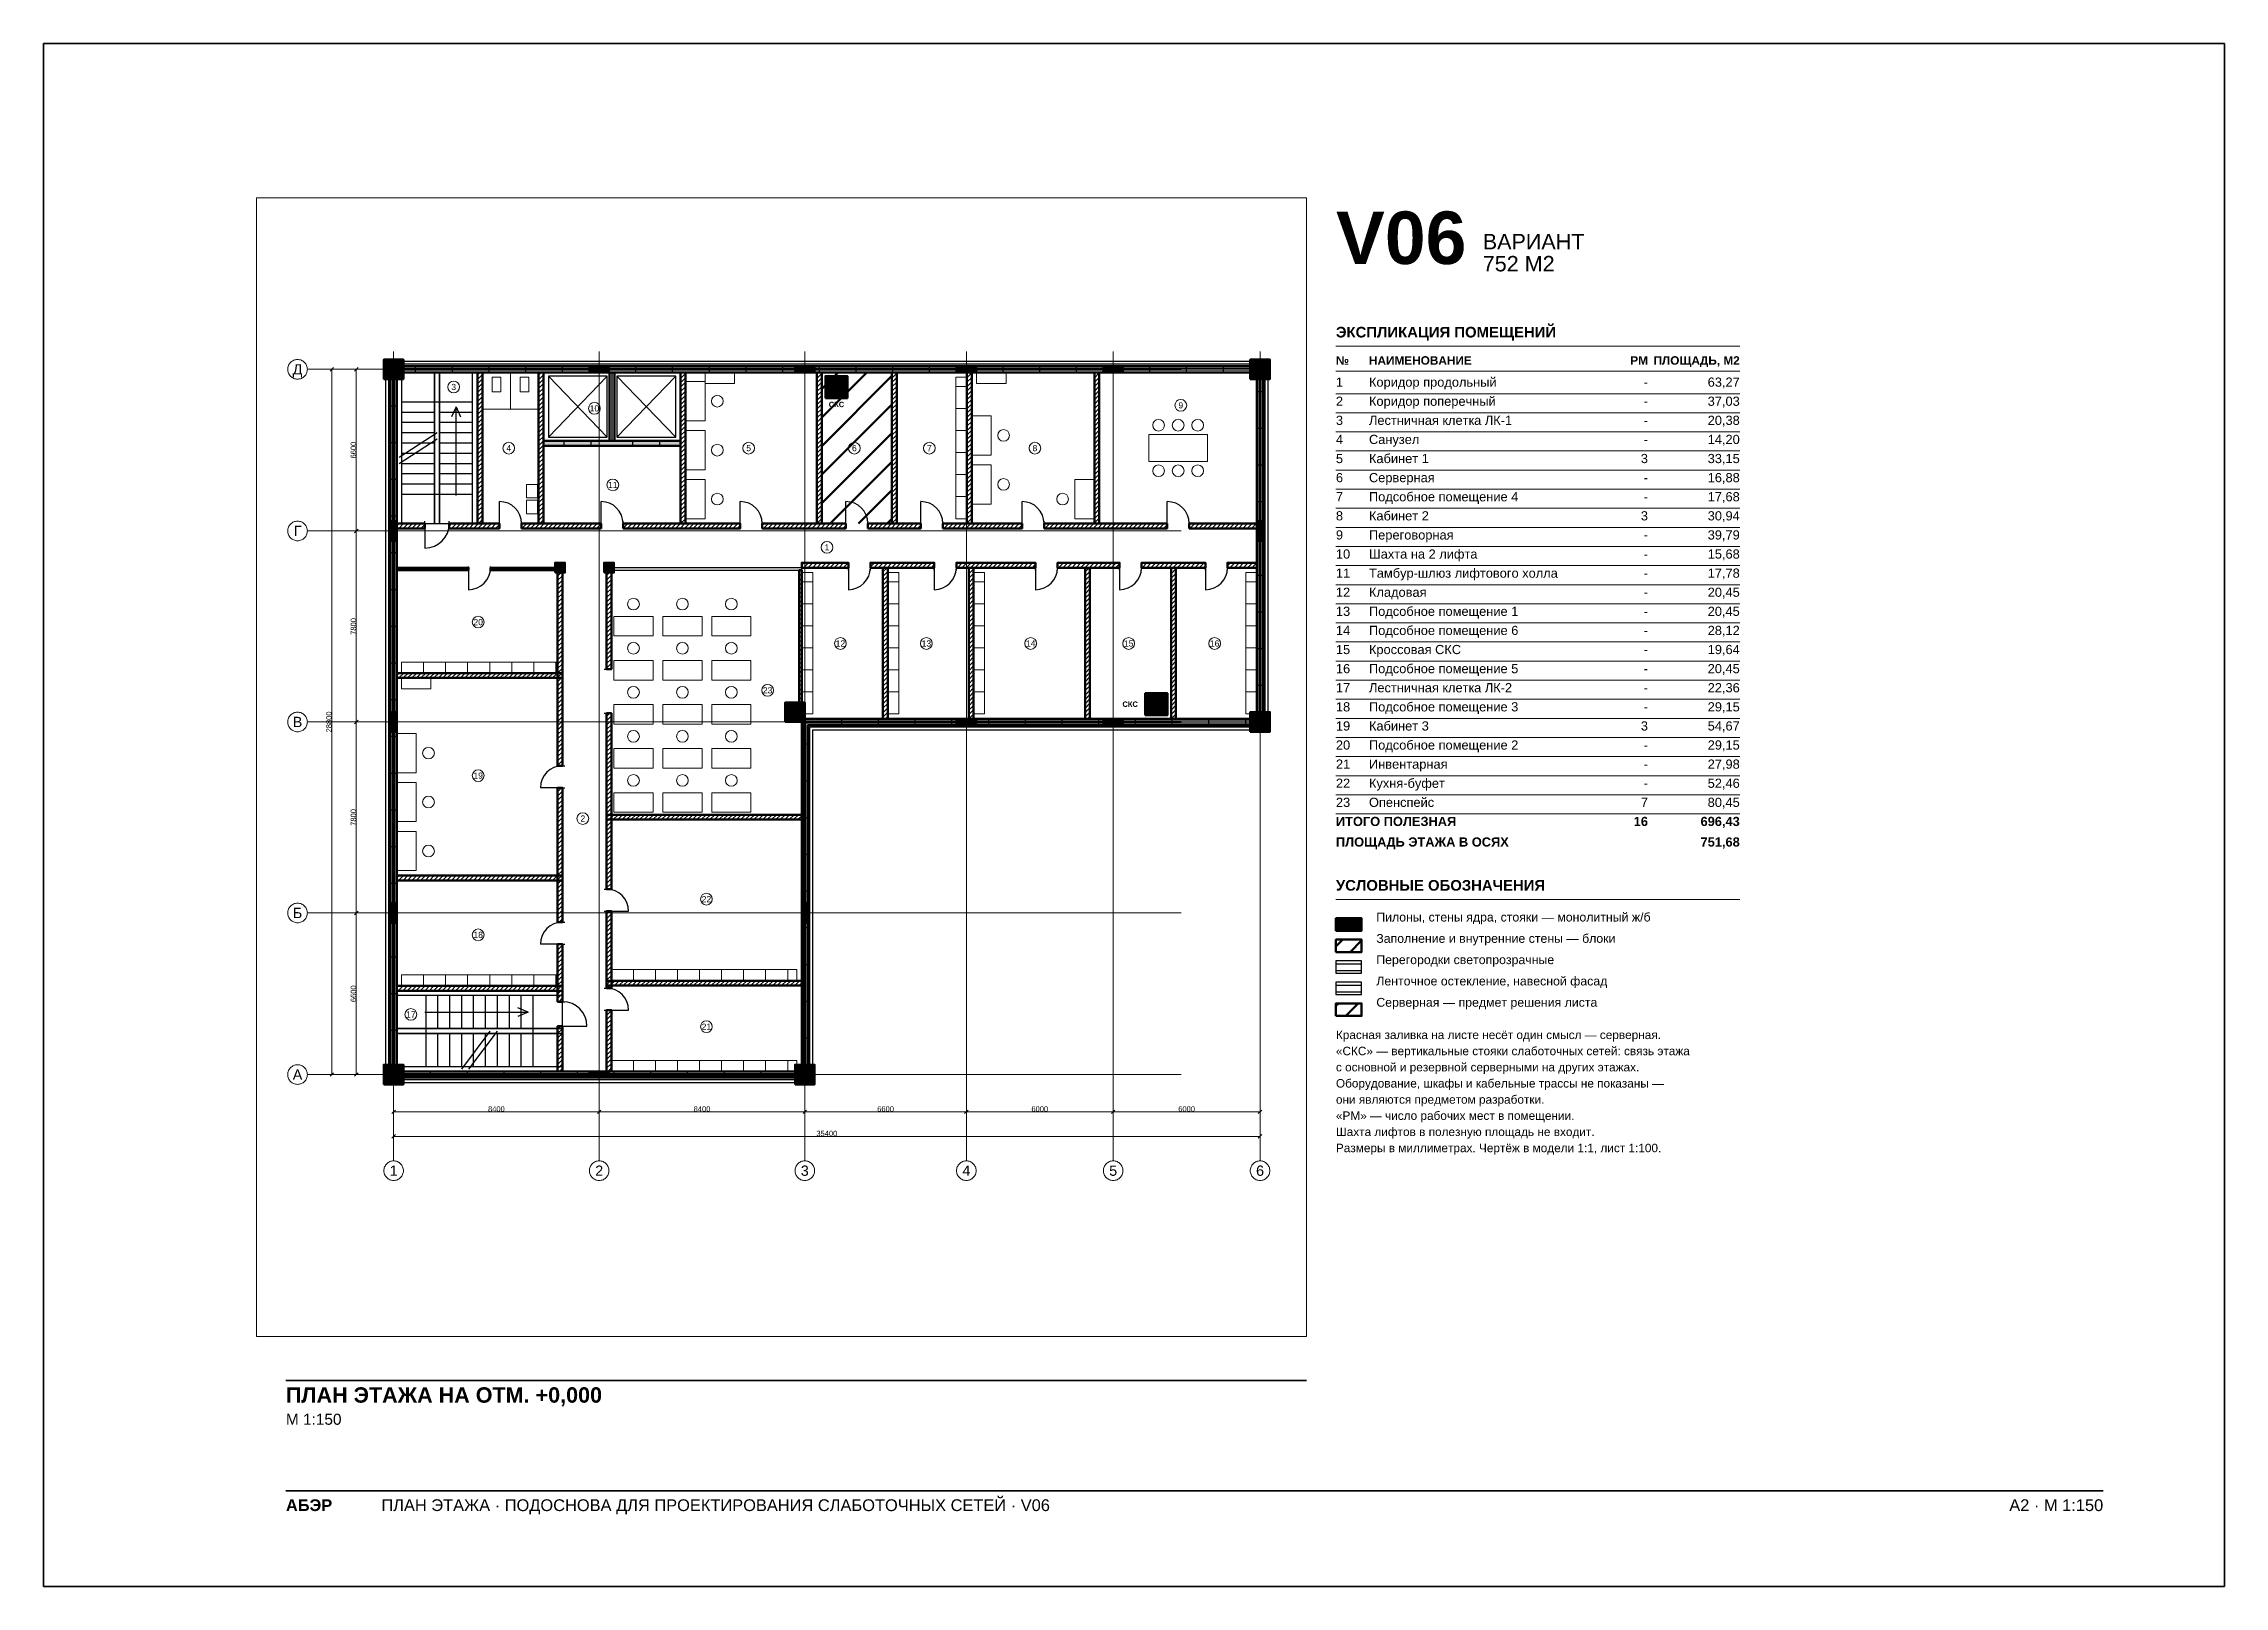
# Paper-space layout 'A2-1-100' of a CAD drawing. Header units: millimetres. Extents: x 0 to 594, y 0 to 420.
# The model-space entities are those that its viewports show. They can reach past a viewport. Long polylines and large blocks are cut down to what shows.
import ezdxf
from ezdxf.enums import TextEntityAlignment as Align

# ---------------------------------------------------------------- set-up
doc = ezdxf.new("R2010")
doc.units = ezdxf.units.MM
doc.linetypes.add('CENTER2', pattern=[2.541, 1.587, -0.318, 0.318, -0.318])
for name, color, linetype, lineweight in [('A-ANNO-LEGEND', 7, 'CONTINUOUS', 18), ('A-ANNO-NOTES', 8, 'CONTINUOUS', 13), ('A-ANNO-ROOM', 7, 'CONTINUOUS', 18), ('A-ANNO-TABLE', 7, 'CONTINUOUS', 18), ('A-DIMS', 8, 'CONTINUOUS', 13), ('A-DOOR', 3, 'CONTINUOUS', 25), ('A-ELEV', 7, 'CONTINUOUS', 25), ('A-FACADE-PANEL', 8, 'CONTINUOUS', 25), ('A-FURN', 8, 'CONTINUOUS', 18), ('A-GLAZ-RIBBON', 5, 'CONTINUOUS', 25), ('A-GRID', 8, 'CENTER2', 13), ('A-HATCH', 9, 'CONTINUOUS', 9), ('A-OUTLINE', 7, 'CONTINUOUS', 50), ('A-SANI', 8, 'CONTINUOUS', 18), ('A-STAIR', 7, 'CONTINUOUS', 25), ('A-TITLE', 7, 'CONTINUOUS', 35), ('A-VIEWPORT', 8, 'CONTINUOUS', 9), ('A-WALL-BLOCK', 9, 'CONTINUOUS', 50), ('A-WALL-GLASS', 4, 'CONTINUOUS', 25), ('A-WALL-RC', 7, 'CONTINUOUS', 50), ('E-SCS-RISER', 1, 'CONTINUOUS', 50), ('E-SERVER-ROOM', 1, 'CONTINUOUS', 50)]:
    doc.layers.add(name, color=color, linetype=linetype, lineweight=lineweight)
doc.styles.add('Arial', font='arial.ttf')
doc.styles.add('Arial-Bold', font='arialbd.ttf')
doc.styles.get("Standard").update_dxf_attribs({"font": 'arial.ttf'})

psp = doc.layouts.new('A2-1-100')

# ---------------------------------------------------------------- texts
at = {"layer": 'A-ANNO-LEGEND'}
for s, height, style, p in [('УСЛОВНЫЕ ОБОЗНАЧЕНИЯ', 2.9, 'Arial-Bold', (352, 189.4)), ('Пилоны, стены ядра, стояки — монолитный ж/б', 2.4, 'Arial', (363, 181)), ('Заполнение и внутренние стены — блоки', 2.4, 'Arial', (363, 175.2)), ('Перегородки светопрозрачные', 2.4, 'Arial', (363, 169.4)), ('Ленточное остекление, навесной фасад', 2.4, 'Arial', (363, 163.6)), ('Серверная — предмет решения листа', 2.4, 'Arial', (363, 157.8))]:
    psp.add_text(s, height=height, dxfattribs=dict(at, style=style)).set_placement(p)
at = {"layer": 'A-ANNO-NOTES', "style": 'Arial'}
for s, p in [('Красная заливка на листе несёт один смысл — серверная.', (352, 149)), ('«СКС» — вертикальные стояки слаботочных сетей: связь этажа', (352, 144.6)), ('с основной и резервной серверными на других этажах.', (352, 140.2)), ('Оборудование, шкафы и кабельные трассы не показаны —', (352, 135.8)), ('они являются предметом разработки.', (352, 131.4)), ('«РМ» — число рабочих мест в помещении.', (352, 127)), ('Шахта лифтов в полезную площадь не входит.', (352, 122.6)), ('Размеры в миллиметрах. Чертёж в модели 1:1, лист 1:100.', (352, 118.2))]:
    psp.add_text(s, height=2.3, dxfattribs=at).set_placement(p)
at = {"layer": 'A-ANNO-TABLE'}
for s, height, style, p in [('ЭКСПЛИКАЦИЯ ПОМЕЩЕНИЙ', 2.9, 'Arial-Bold', (352, 340)), ('№', 2.3, 'Arial-Bold', (352, 332.6)), ('НАИМЕНОВАНИЕ', 2.3, 'Arial-Bold', (361, 332.6)), ('1', 2.5, 'Arial', (352, 326.6)), ('Коридор продольный', 2.5, 'Arial', (361, 326.6)), ('2', 2.5, 'Arial', (352, 321.4)), ('Коридор поперечный', 2.5, 'Arial', (361, 321.4)), ('3', 2.5, 'Arial', (352, 316.2)), ('Лестничная клетка ЛК-1', 2.5, 'Arial', (361, 316.2)), ('4', 2.5, 'Arial', (352, 311)), ('Санузел', 2.5, 'Arial', (361, 311)), ('5', 2.5, 'Arial', (352, 305.8)), ('6', 2.5, 'Arial', (352, 300.6)), ('Серверная', 2.5, 'Arial', (361, 300.6)), ('Кабинет 1', 2.5, 'Arial', (361, 305.8)), ('7', 2.5, 'Arial', (352, 295.4)), ('Подсобное помещение 4', 2.5, 'Arial', (361, 295.4)), ('8', 2.5, 'Arial', (352, 290.2)), ('Кабинет 2', 2.5, 'Arial', (361, 290.2)), ('9', 2.5, 'Arial', (352, 285)), ('Переговорная', 2.5, 'Arial', (361, 285)), ('10', 2.5, 'Arial', (352, 279.8)), ('Шахта на 2 лифта', 2.5, 'Arial', (361, 279.8)), ('11', 2.5, 'Arial', (352, 274.6)), ('Тамбур-шлюз лифтового холла', 2.5, 'Arial', (361, 274.6)), ('12', 2.5, 'Arial', (352, 269.4)), ('Кладовая', 2.5, 'Arial', (361, 269.4)), ('13', 2.5, 'Arial', (352, 264.2)), ('14', 2.5, 'Arial', (352, 259)), ('Подсобное помещение 1', 2.5, 'Arial', (361, 264.2)), ('Подсобное помещение 6', 2.5, 'Arial', (361, 259)), ('15', 2.5, 'Arial', (352, 253.8)), ('Кроссовая СКС', 2.5, 'Arial', (361, 253.8)), ('16', 2.5, 'Arial', (352, 248.6)), ('Подсобное помещение 5', 2.5, 'Arial', (361, 248.6)), ('17', 2.5, 'Arial', (352, 243.4)), ('Лестничная клетка ЛК-2', 2.5, 'Arial', (361, 243.4)), ('18', 2.5, 'Arial', (352, 238.2)), ('Подсобное помещение 3', 2.5, 'Arial', (361, 238.2)), ('19', 2.5, 'Arial', (352, 233)), ('Кабинет 3', 2.5, 'Arial', (361, 233)), ('20', 2.5, 'Arial', (352, 227.8)), ('Подсобное помещение 2', 2.5, 'Arial', (361, 227.8)), ('21', 2.5, 'Arial', (352, 222.6)), ('22', 2.5, 'Arial', (352, 217.4)), ('Инвентарная', 2.5, 'Arial', (361, 222.6)), ('Кухня-буфет', 2.5, 'Arial', (361, 217.4)), ('23', 2.5, 'Arial', (352, 212.2)), ('Опенспейс', 2.5, 'Arial', (361, 212.2)), ('ИТОГО ПОЛЕЗНАЯ', 2.5, 'Arial-Bold', (352, 207)), ('ПЛОЩАДЬ ЭТАЖА В ОСЯХ', 2.5, 'Arial-Bold', (352, 201.4))]:
    psp.add_text(s, height=height, dxfattribs=dict(at, style=style)).set_placement(p)
for s, height, style, p in [('РМ', 2.3, 'Arial-Bold', (437, 332.6)), ('ПЛОЩАДЬ, М2', 2.3, 'Arial-Bold', (462, 332.6)), ('-', 2.5, 'Arial', (437, 326.6)), ('63,27', 2.5, 'Arial', (462, 326.6)), ('-', 2.5, 'Arial', (437, 321.4)), ('37,03', 2.5, 'Arial', (462, 321.4)), ('-', 2.5, 'Arial', (437, 316.2)), ('20,38', 2.5, 'Arial', (462, 316.2)), ('-', 2.5, 'Arial', (437, 311)), ('14,20', 2.5, 'Arial', (462, 311)), ('3', 2.5, 'Arial', (437, 305.8)), ('33,15', 2.5, 'Arial', (462, 305.8)), ('16,88', 2.5, 'Arial', (462, 300.6)), ('-', 2.5, 'Arial', (437, 300.6)), ('17,68', 2.5, 'Arial', (462, 295.4)), ('3', 2.5, 'Arial', (437, 290.2)), ('-', 2.5, 'Arial', (437, 295.4)), ('30,94', 2.5, 'Arial', (462, 290.2)), ('-', 2.5, 'Arial', (437, 285)), ('39,79', 2.5, 'Arial', (462, 285)), ('-', 2.5, 'Arial', (437, 279.8)), ('15,68', 2.5, 'Arial', (462, 279.8)), ('-', 2.5, 'Arial', (437, 274.6)), ('17,78', 2.5, 'Arial', (462, 274.6)), ('-', 2.5, 'Arial', (437, 269.4)), ('20,45', 2.5, 'Arial', (462, 269.4)), ('-', 2.5, 'Arial', (437, 264.2)), ('20,45', 2.5, 'Arial', (462, 264.2)), ('28,12', 2.5, 'Arial', (462, 259)), ('-', 2.5, 'Arial', (437, 259)), ('19,64', 2.5, 'Arial', (462, 253.8)), ('-', 2.5, 'Arial', (437, 253.8)), ('-', 2.5, 'Arial', (437, 248.6)), ('20,45', 2.5, 'Arial', (462, 248.6)), ('-', 2.5, 'Arial', (437, 243.4)), ('22,36', 2.5, 'Arial', (462, 243.4)), ('-', 2.5, 'Arial', (437, 238.2)), ('29,15', 2.5, 'Arial', (462, 238.2)), ('3', 2.5, 'Arial', (437, 233)), ('54,67', 2.5, 'Arial', (462, 233)), ('-', 2.5, 'Arial', (437, 227.8)), ('29,15', 2.5, 'Arial', (462, 227.8)), ('-', 2.5, 'Arial', (437, 222.6)), ('52,46', 2.5, 'Arial', (462, 217.4)), ('27,98', 2.5, 'Arial', (462, 222.6)), ('7', 2.5, 'Arial', (437, 212.2)), ('-', 2.5, 'Arial', (437, 217.4)), ('80,45', 2.5, 'Arial', (462, 212.2)), ('16', 2.5, 'Arial-Bold', (437, 207)), ('696,43', 2.5, 'Arial-Bold', (462, 207)), ('751,68', 2.5, 'Arial-Bold', (462, 201.4))]:
    psp.add_text(s, height=height, dxfattribs=dict(at, style=style)).set_placement(p, align=Align.RIGHT)
at = {"layer": 'A-TITLE'}
for s, height, style, p in [('V06', 14.3, 'Arial-Bold', (352, 360)), ('ВАРИАНТ', 4.2, 'Arial', (392, 364)), ('752 М2', 4.2, 'Arial', (392, 358)), ('ПЛАН ЭТАЖА НА ОТМ. +0,000', 4.2, 'Arial-Bold', (66, 50)), ('М 1:150', 3, 'Arial', (66, 44)), ('ПЛАН ЭТАЖА · ПОДОСНОВА ДЛЯ ПРОЕКТИРОВАНИЯ СЛАБОТОЧНЫХ СЕТЕЙ · V06', 3.2, 'Arial', (92, 20.5)), ('АБЭР', 3.2, 'Arial-Bold', (66, 20.5))]:
    psp.add_text(s, height=height, dxfattribs=dict(at, style=style)).set_placement(p)
at = {"layer": 'A-TITLE', "style": 'Arial'}
psp.add_text('A2 · М 1:150', height=3.2, dxfattribs=at).set_placement((561, 20.5), align=Align.RIGHT)

msp = doc.modelspace()

# ---------------------------------------------------------------- texts
at = {"layer": 'A-ANNO-ROOM'}
for s, p in [('3', (2455, 28080)), ('10', (8205, 27205)), ('9', (32162, 27330)), ('4', (4705, 25580)), ('5', (14505, 25580)), ('6', (18824, 25580)), ('7', (21888, 25580)), ('8', (26201, 25580)), ('11', (8955, 24080)), ('1', (17705, 21530)), ('20', (3455, 18477)), ('12', (18255, 17605)), ('13', (21767, 17605)), ('14', (26028, 17605)), ('15', (30032, 17605)), ('16', (33543, 17605)), ('23', (15280, 15692)), ('19', (3455, 12208)), ('2', (7730, 10455)), ('22', (12780, 7164)), ('18', (3455, 5705)), ('17', (705, 2455)), ('21', (12780, 1955))]:
    msp.add_text(s, height=250, dxfattribs=at).set_placement(p, align=Align.MIDDLE_CENTER)
at = {"layer": 'A-DIMS'}
for s, p in [('6600', (-1645, 25500)), ('7800', (-1645, 18300)), ('28800', (-2645, 14400)), ('7800', (-1645, 10500)), ('6600', (-1645, 3300))]:
    msp.add_text(s, height=220, rotation=90, dxfattribs=at).set_placement(p, align=Align.MIDDLE_CENTER)
for s, p in [('8400', (4200, -1405)), ('8400', (12600, -1405)), ('6600', (20100, -1405)), ('6000', (26400, -1405)), ('6000', (32400, -1405)), ('35400', (17700, -2405))]:
    msp.add_text(s, height=220, dxfattribs=at).set_placement(p, align=Align.MIDDLE_CENTER)
at = {"layer": 'A-GRID'}
for s, p in [('Д', (-3925, 28800)), ('Г', (-3925, 22200)), ('В', (-3925, 14400)), ('Б', (-3925, 6600)), ('А', (-3925, 0)), ('1', (0, -3925)), ('2', (8400, -3925)), ('3', (16800, -3925)), ('4', (23400, -3925)), ('5', (29400, -3925)), ('6', (35400, -3925))]:
    msp.add_text(s, height=420, dxfattribs=at).set_placement(p, align=Align.MIDDLE_CENTER)
at = {"layer": 'E-SCS-RISER', "style": 'Arial-Bold'}
for p in [(18094, 27365), (30093, 15125)]:
    msp.add_text('СКС', height=220, dxfattribs=at).set_placement(p, align=Align.MIDDLE_CENTER)

# ---------------------------------------------------------------- hatches: boundary and pattern name
at = {"layer": 'A-HATCH'}
h = msp.add_hatch(dxfattribs=at)
h.set_pattern_fill('ANSI31', scale=40)
h.paths.add_polyline_path([(3425, 22500), (3625, 22500), (3625, 28675), (3625, 28675), (3425, 28675), (3425, 28675)])
h = msp.add_hatch(dxfattribs=at)
h.set_pattern_fill('ANSI31', scale=40)
h.paths.add_polyline_path([(5925, 22500), (6125, 22500), (6125, 28675), (6125, 28675), (5925, 28675), (5925, 28675)])
h = msp.add_hatch(dxfattribs=at)
h.set_pattern_fill('ANSI31', scale=40)
h.paths.add_polyline_path([(11725, 22500), (11925, 22500), (11925, 28675), (11925, 28675), (11725, 28675), (11725, 28675)])
h = msp.add_hatch(dxfattribs=at)
h.set_pattern_fill('ANSI31', scale=40)
h.paths.add_polyline_path([(17294, 22500), (17494, 22500), (17494, 28675), (17494, 28675), (17294, 28675), (17294, 28675)])
h = msp.add_hatch(dxfattribs=at)
h.set_pattern_fill('ANSI31', scale=40)
h.paths.add_polyline_path([(20358, 22500), (20558, 22500), (20558, 28675), (20558, 28675), (20358, 28675), (20358, 28675)])
h = msp.add_hatch(dxfattribs=at)
h.set_pattern_fill('ANSI31', scale=40)
h.paths.add_polyline_path([(23421, 22500), (23621, 22500), (23621, 28675), (23621, 28675), (23421, 28675), (23421, 28675)])
h = msp.add_hatch(dxfattribs=at)
h.set_pattern_fill('ANSI31', scale=40)
h.paths.add_polyline_path([(28632, 22500), (28832, 22500), (28832, 28675), (28832, 28675), (28632, 28675), (28632, 28675)])
h = msp.add_hatch(dxfattribs=at)
h.set_pattern_fill('ANSI31', scale=40)
h.paths.add_polyline_path([(125, 22300), (125, 22300), (1275, 22300), (1275, 22500), (125, 22500), (125, 22500)])
h = msp.add_hatch(dxfattribs=at)
h.set_pattern_fill('ANSI31', scale=40)
h.paths.add_polyline_path([(2275, 22300), (4325, 22300), (4325, 22500), (2275, 22500)])
h = msp.add_hatch(dxfattribs=at)
h.set_pattern_fill('ANSI31', scale=40)
h.paths.add_polyline_path([(5225, 22300), (8475, 22300), (8475, 22500), (5225, 22500)])
h = msp.add_hatch(dxfattribs=at)
h.set_pattern_fill('ANSI31', scale=40)
h.paths.add_polyline_path([(9375, 22300), (14160, 22300), (14160, 22500), (9375, 22500)])
h = msp.add_hatch(dxfattribs=at)
h.set_pattern_fill('ANSI31', scale=40)
h.paths.add_polyline_path([(15060, 22300), (18476, 22300), (18476, 22500), (15060, 22500)])
h = msp.add_hatch(dxfattribs=at)
h.set_pattern_fill('ANSI31', scale=40)
h.paths.add_polyline_path([(19376, 22300), (21540, 22300), (21540, 22500), (19376, 22500)])
h = msp.add_hatch(dxfattribs=at)
h.set_pattern_fill('ANSI31', scale=40)
h.paths.add_polyline_path([(22440, 22300), (25676, 22300), (25676, 22500), (22440, 22500)])
h = msp.add_hatch(dxfattribs=at)
h.set_pattern_fill('ANSI31', scale=40)
h.paths.add_polyline_path([(26576, 22300), (31604, 22300), (31604, 22500), (26576, 22500)])
h = msp.add_hatch(dxfattribs=at)
h.set_pattern_fill('ANSI31', scale=40)
h.paths.add_polyline_path([(32504, 22300), (35275, 22300), (35275, 22300), (35275, 22500), (35275, 22500), (32504, 22500)])
h = msp.add_hatch(dxfattribs=at)
h.set_pattern_fill('ANSI31', scale=40)
h.paths.add_polyline_path([(125, 20600), (125, 20600), (3062, 20600), (3062, 20700), (125, 20700), (125, 20700)])
h = msp.add_hatch(dxfattribs=at)
h.set_pattern_fill('ANSI31', scale=40)
h.paths.add_polyline_path([(3962, 20600), (6700, 20600), (6700, 20700), (3962, 20700)])
h = msp.add_hatch(dxfattribs=at)
h.set_pattern_fill('ANSI31', scale=40)
h.paths.add_polyline_path([(6700, 12612), (6900, 12612), (6900, 20700), (6700, 20700)])
h = msp.add_hatch(dxfattribs=at)
h.set_pattern_fill('ANSI31', scale=40)
h.paths.add_polyline_path([(8700, 16556), (8900, 16556), (8900, 20700), (8700, 20700)])
h = msp.add_hatch(dxfattribs=at)
h.set_pattern_fill('ANSI31', scale=40)
h.paths.add_polyline_path([(16575, 14525), (16675, 14525), (16675, 14525), (16675, 20600), (16575, 20600), (16575, 14525)])
h = msp.add_hatch(dxfattribs=at)
h.set_pattern_fill('ANSI31', scale=40)
h.paths.add_polyline_path([(16675, 20700), (18581, 20700), (18581, 20900), (16675, 20900)])
h = msp.add_hatch(dxfattribs=at)
h.set_pattern_fill('ANSI31', scale=40)
h.paths.add_polyline_path([(19481, 20700), (22092, 20700), (22092, 20900), (19481, 20900)])
h = msp.add_hatch(dxfattribs=at)
h.set_pattern_fill('ANSI31', scale=40)
h.paths.add_polyline_path([(19987, 14525), (20187, 14525), (20187, 14525), (20187, 20700), (19987, 20700), (19987, 14525)])
h = msp.add_hatch(dxfattribs=at)
h.set_pattern_fill('ANSI31', scale=40)
h.paths.add_polyline_path([(22992, 20700), (26225, 20700), (26225, 20900), (22992, 20900)])
h = msp.add_hatch(dxfattribs=at)
h.set_pattern_fill('ANSI31', scale=40)
h.paths.add_polyline_path([(23498, 14525), (23698, 14525), (23698, 14525), (23698, 20700), (23498, 20700), (23498, 14525)])
h = msp.add_hatch(dxfattribs=at)
h.set_pattern_fill('ANSI31', scale=40)
h.paths.add_polyline_path([(27125, 20700), (29658, 20700), (29658, 20900), (27125, 20900)])
h = msp.add_hatch(dxfattribs=at)
h.set_pattern_fill('ANSI31', scale=40)
h.paths.add_polyline_path([(28252, 14525), (28452, 14525), (28452, 14525), (28452, 20700), (28252, 20700), (28252, 14525)])
h = msp.add_hatch(dxfattribs=at)
h.set_pattern_fill('ANSI31', scale=40)
h.paths.add_polyline_path([(30558, 20700), (33169, 20700), (33169, 20900), (30558, 20900)])
h = msp.add_hatch(dxfattribs=at)
h.set_pattern_fill('ANSI31', scale=40)
h.paths.add_polyline_path([(31763, 14525), (31963, 14525), (31963, 14525), (31963, 20700), (31763, 20700), (31763, 14525)])
h = msp.add_hatch(dxfattribs=at)
h.set_pattern_fill('ANSI31', scale=40)
h.paths.add_polyline_path([(34069, 20700), (35275, 20700), (35275, 20700), (35275, 20900), (35275, 20900), (34069, 20900)])
h = msp.add_hatch(dxfattribs=at)
h.set_pattern_fill('ANSI31', scale=40)
h.paths.add_polyline_path([(125, 16197), (125, 16197), (6900, 16197), (6900, 16397), (125, 16397), (125, 16397)])
h = msp.add_hatch(dxfattribs=at)
h.set_pattern_fill('ANSI31', scale=40)
h.paths.add_polyline_path([(8700, 7573), (8900, 7573), (8900, 14756), (8700, 14756)])
h = msp.add_hatch(dxfattribs=at)
h.set_pattern_fill('ANSI31', scale=40)
h.paths.add_polyline_path([(6700, 6226), (6900, 6226), (6900, 11712), (6700, 11712)])
h = msp.add_hatch(dxfattribs=at)
h.set_pattern_fill('ANSI31', scale=40)
h.paths.add_polyline_path([(8700, 10412), (16675, 10412), (16675, 10412), (16675, 10612), (16675, 10612), (8700, 10612)])
h = msp.add_hatch(dxfattribs=at)
h.set_pattern_fill('ANSI31', scale=40)
h.paths.add_polyline_path([(125, 7928), (125, 7928), (6900, 7928), (6900, 8128), (125, 8128), (125, 8128)])
h = msp.add_hatch(dxfattribs=at)
h.set_pattern_fill('ANSI31', scale=40)
h.paths.add_polyline_path([(8700, 3534), (8900, 3534), (8900, 6673), (8700, 6673)])
h = msp.add_hatch(dxfattribs=at)
h.set_pattern_fill('ANSI31', scale=40)
h.paths.add_polyline_path([(6700, 2975), (6900, 2975), (6900, 5326), (6700, 5326)])
h = msp.add_hatch(dxfattribs=at)
h.set_pattern_fill('ANSI31', scale=40)
h.paths.add_polyline_path([(125, 3425), (125, 3425), (6900, 3425), (6900, 3625), (125, 3625), (125, 3625)])
h = msp.add_hatch(dxfattribs=at)
h.set_pattern_fill('ANSI31', scale=40)
h.paths.add_polyline_path([(8700, 3634), (16675, 3634), (16675, 3634), (16675, 3834), (16675, 3834), (8700, 3834)])
h = msp.add_hatch(dxfattribs=at)
h.set_pattern_fill('ANSI31', scale=40)
h.paths.add_polyline_path([(6700, 125), (6900, 125), (6900, 125), (6900, 1975), (6700, 1975), (6700, 125)])
h = msp.add_hatch(dxfattribs=at)
h.set_pattern_fill('ANSI31', scale=40)
h.paths.add_polyline_path([(8700, 125), (8900, 125), (8900, 125), (8900, 2634), (8700, 2634), (8700, 125)])
at = {"layer": 'A-WALL-RC'}
h = msp.add_hatch(color=7, dxfattribs=at)
h.dxf.hatch_style = 1
h.paths.add_polyline_path([(-400, 28400), (400, 28400), (400, 29200), (-400, 29200)])
h = msp.add_hatch(color=7, dxfattribs=at)
h.dxf.hatch_style = 1
h.paths.add_polyline_path([(8000, 28675), (8800, 28675), (8800, 28925), (8000, 28925)])
h = msp.add_hatch(color=7, dxfattribs=at)
h.dxf.hatch_style = 1
h.paths.add_polyline_path([(8825, 25875), (9025, 25875), (9025, 28675), (9025, 28675), (8825, 28675), (8825, 28675)])
h = msp.add_hatch(color=7, dxfattribs=at)
h.dxf.hatch_style = 1
h.paths.add_polyline_path([(16400, 28675), (17200, 28675), (17200, 28925), (16400, 28925)])
h = msp.add_hatch(color=7, dxfattribs=at)
h.dxf.hatch_style = 1
h.paths.add_polyline_path([(23000, 28675), (23800, 28675), (23800, 28925), (23000, 28925)])
h = msp.add_hatch(color=7, dxfattribs=at)
h.dxf.hatch_style = 1
h.paths.add_polyline_path([(29000, 28675), (29800, 28675), (29800, 28925), (29000, 28925)])
h = msp.add_hatch(color=7, dxfattribs=at)
h.dxf.hatch_style = 1
h.paths.add_polyline_path([(35000, 28400), (35800, 28400), (35800, 29200), (35000, 29200)])
h = msp.add_hatch(color=7, dxfattribs=at)
h.dxf.hatch_style = 1
h.paths.add_polyline_path([(6125, 25675), (11725, 25675), (11725, 25875), (6125, 25875)])
h = msp.add_hatch(color=7, dxfattribs=at)
h.dxf.hatch_style = 1
h.paths.add_polyline_path([(-125, 21800), (125, 21800), (125, 22600), (-125, 22600)])
h = msp.add_hatch(color=7, dxfattribs=at)
h.dxf.hatch_style = 1
h.paths.add_polyline_path([(35275, 21800), (35525, 21800), (35525, 22600), (35275, 22600)])
h = msp.add_hatch(color=7, dxfattribs=at)
h.dxf.hatch_style = 1
h.paths.add_polyline_path([(6600, 20500), (7000, 20500), (7000, 20900), (6600, 20900)])
h = msp.add_hatch(color=7, dxfattribs=at)
h.dxf.hatch_style = 1
h.paths.add_polyline_path([(8600, 20500), (9000, 20500), (9000, 20900), (8600, 20900)])
h = msp.add_hatch(color=7, dxfattribs=at)
h.dxf.hatch_style = 1
h.paths.add_polyline_path([(16000, 14400), (16800, 14400), (16800, 15200), (16000, 15200)])
h = msp.add_hatch(color=7, dxfattribs=at)
h.dxf.hatch_style = 1
h.paths.add_polyline_path([(-125, 14000), (125, 14000), (125, 14800), (-125, 14800)])
h = msp.add_hatch(color=7, dxfattribs=at)
h.dxf.hatch_style = 1
h.paths.add_polyline_path([(23000, 14275), (23800, 14275), (23800, 14525), (23000, 14525)])
h = msp.add_hatch(color=7, dxfattribs=at)
h.dxf.hatch_style = 1
h.paths.add_polyline_path([(29000, 14275), (29800, 14275), (29800, 14525), (29000, 14525)])
h = msp.add_hatch(color=7, dxfattribs=at)
h.dxf.hatch_style = 1
h.paths.add_polyline_path([(35000, 14000), (35800, 14000), (35800, 14800), (35000, 14800)])
h = msp.add_hatch(color=7, dxfattribs=at)
h.dxf.hatch_style = 1
h.paths.add_polyline_path([(-125, 6200), (125, 6200), (125, 7000), (-125, 7000)])
h = msp.add_hatch(color=7, dxfattribs=at)
h.dxf.hatch_style = 1
h.paths.add_polyline_path([(16675, 6200), (16925, 6200), (16925, 7000), (16675, 7000)])
h = msp.add_hatch(color=7, dxfattribs=at)
h.dxf.hatch_style = 1
h.paths.add_polyline_path([(-400, -400), (400, -400), (400, 400), (-400, 400)])
h = msp.add_hatch(color=7, dxfattribs=at)
h.dxf.hatch_style = 1
h.paths.add_polyline_path([(8000, -125), (8800, -125), (8800, 125), (8000, 125)])
h = msp.add_hatch(color=7, dxfattribs=at)
h.dxf.hatch_style = 1
h.paths.add_polyline_path([(16400, -400), (17200, -400), (17200, 400), (16400, 400)])
at = {"layer": 'E-SCS-RISER'}
h = msp.add_hatch(color=7, dxfattribs=at)
h.dxf.hatch_style = 1
h.paths.add_polyline_path([(17644, 27625), (18544, 27625), (18544, 28525), (17644, 28525)])
h = msp.add_hatch(color=7, dxfattribs=at)
h.dxf.hatch_style = 1
h.paths.add_polyline_path([(30713, 14675), (31613, 14675), (31613, 15575), (30713, 15575)])
at = {"layer": 'E-SERVER-ROOM'}
h = msp.add_hatch(dxfattribs=at)
h.set_pattern_fill('ANSI31', scale=260)
h.paths.add_polyline_path([(17494, 22500), (20358, 22500), (20358, 28675), (17494, 28675)])

# ---------------------------------------------------------------- linework, layer by layer
at = {"layer": 'A-ANNO-ROOM'}
for centre in [(2455, 28080), (8205, 27205), (32162, 27330), (4705, 25580), (14505, 25580), (18824, 25580), (21888, 25580), (26201, 25580), (8955, 24080), (17705, 21530), (3455, 18477), (18255, 17605), (21767, 17605), (26028, 17605), (30032, 17605), (33543, 17605), (15280, 15692), (3455, 12208), (7730, 10455), (12780, 7164), (3455, 5705), (705, 2455), (12780, 1955)]:
    msp.add_circle(centre, 240, dxfattribs=at)
at = {"layer": 'A-DIMS'}
for p, q in [((-2596, 28729), (-2454, 28871)), ((-2525, 0), (-2525, 28800)), ((-1596, 28729), (-1454, 28871)), ((-1525, 22200), (-1525, 28800)), ((-1596, 22129), (-1454, 22271)), ((-1596, 22129), (-1454, 22271)), ((-1525, 14400), (-1525, 22200)), ((-1596, 14329), (-1454, 14471)), ((-1596, 14329), (-1454, 14471)), ((-1525, 6600), (-1525, 14400)), ((-1596, 6529), (-1454, 6671)), ((-1596, 6529), (-1454, 6671)), ((-1525, 0), (-1525, 6600)), ((-2596, -71), (-2454, 71)), ((-1596, -71), (-1454, 71)), ((-71, -1596), (71, -1454)), ((0, -1525), (8400, -1525)), ((8329, -1596), (8471, -1454)), ((8329, -1596), (8471, -1454)), ((8400, -1525), (16800, -1525)), ((16729, -1596), (16871, -1454)), ((16729, -1596), (16871, -1454)), ((16800, -1525), (23400, -1525)), ((23329, -1596), (23471, -1454)), ((23329, -1596), (23471, -1454)), ((23400, -1525), (29400, -1525)), ((29329, -1596), (29471, -1454)), ((29329, -1596), (29471, -1454)), ((29400, -1525), (35400, -1525)), ((35329, -1596), (35471, -1454)), ((-71, -2596), (71, -2454)), ((0, -2525), (35400, -2525)), ((35329, -2596), (35471, -2454))]:
    msp.add_line(p, q, dxfattribs=at)
at = {"layer": 'A-DOOR'}
for p, q in [((6975, 25675), (6975, 25875)), ((8075, 25675), (8075, 25875)), ((9775, 25675), (9775, 25875)), ((10875, 25675), (10875, 25875)), ((4325, 22500), (4325, 23400)), ((8475, 22500), (8475, 23400)), ((14160, 22500), (14160, 23400)), ((18476, 22500), (18476, 23400)), ((21540, 22500), (21540, 23400)), ((25676, 22500), (25676, 23400)), ((31604, 22500), (31604, 23400)), ((1275, 22400), (1275, 22600)), ((1275, 22500), (1275, 21500)), ((2275, 22400), (2275, 22600)), ((4325, 22400), (4325, 22600)), ((5225, 22400), (5225, 22600)), ((8475, 22400), (8475, 22600)), ((9375, 22400), (9375, 22600)), ((14160, 22400), (14160, 22600)), ((15060, 22400), (15060, 22600)), ((18476, 22400), (18476, 22600)), ((19376, 22400), (19376, 22600)), ((21540, 22400), (21540, 22600)), ((22440, 22400), (22440, 22600)), ((25676, 22400), (25676, 22600)), ((26576, 22400), (26576, 22600)), ((31604, 22400), (31604, 22600)), ((32504, 22400), (32504, 22600)), ((3062, 20650), (3062, 20750)), ((3062, 20700), (3062, 19800)), ((3962, 20650), (3962, 20750)), ((18581, 20600), (18581, 20800)), ((18581, 20700), (18581, 19800)), ((19481, 20600), (19481, 20800)), ((22092, 20600), (22092, 20800)), ((22092, 20700), (22092, 19800)), ((22992, 20600), (22992, 20800)), ((26225, 20600), (26225, 20800)), ((26225, 20700), (26225, 19800)), ((27125, 20600), (27125, 20800)), ((29658, 20600), (29658, 20800)), ((29658, 20700), (29658, 19800)), ((30558, 20600), (30558, 20800)), ((33169, 20600), (33169, 20800)), ((33169, 20700), (33169, 19800)), ((34069, 20600), (34069, 20800)), ((8600, 16556), (8800, 16556)), ((8600, 14756), (8800, 14756)), ((6800, 12612), (7000, 12612)), ((6900, 11712), (6000, 11712)), ((6800, 11712), (7000, 11712)), ((8600, 7573), (8800, 7573)), ((8600, 6673), (8800, 6673)), ((8700, 6673), (9600, 6673)), ((6800, 6226), (7000, 6226)), ((6900, 5326), (6000, 5326)), ((6800, 5326), (7000, 5326)), ((6800, 2975), (7000, 2975)), ((8600, 3534), (8800, 3534)), ((6800, 1975), (7000, 1975)), ((6900, 1975), (7900, 1975)), ((8600, 2634), (8800, 2634)), ((8700, 2634), (9600, 2634))]:
    msp.add_line(p, q, dxfattribs=at)
for centre, radius, start, end in [((4325, 22500), 900, 0, 90), ((8475, 22500), 900, 0, 90), ((14160, 22500), 900, 0, 90), ((18476, 22500), 900, 0, 90), ((21540, 22500), 900, 0, 90), ((25676, 22500), 900, 0, 90), ((31604, 22500), 900, 0, 90), ((1275, 22500), 1000, -90, 0), ((3062, 20700), 900, -90, 0), ((18581, 20700), 900, -90, 0), ((22092, 20700), 900, -90, 0), ((26225, 20700), 900, -90, 0), ((29658, 20700), 900, -90, 0), ((33169, 20700), 900, -90, 0), ((6900, 11712), 900, 90, 180), ((8700, 6673), 900, 0, 90), ((6900, 5326), 900, 90, 180), ((6900, 1975), 1000, 0, 90), ((8700, 2634), 900, 0, 90)]:
    msp.add_arc(centre, radius, start, end, dxfattribs=at)
at = {"layer": 'A-ELEV'}
for p, q in [((6325, 26025), (8725, 28525)), ((6325, 28525), (8725, 26025)), ((8925, 25875), (8925, 28675)), ((9125, 26025), (11525, 28525)), ((9125, 28525), (11525, 26025))]:
    msp.add_line(p, q, dxfattribs=at)
for points in [[(6325, 26025), (8725, 26025), (8725, 28525), (6325, 28525)], [(9125, 26025), (11525, 26025), (11525, 28525), (9125, 28525)]]:
    msp.add_lwpolyline(points, close=True, dxfattribs=at)
at = {"layer": 'A-FACADE-PANEL'}
for points in [[(-325, -325), (17125, -325), (17125, 14075), (35725, 14075), (35725, 29125), (-325, 29125)], [(-205, -205), (17005, -205), (17005, 14195), (35605, 14195), (35605, 29005), (-205, 29005)]]:
    msp.add_lwpolyline(points, close=True, dxfattribs=at)
at = {"layer": 'A-FURN'}
for p, q in [((22971, 28100), (23421, 28100)), ((22971, 27200), (23421, 27200)), ((22971, 26300), (23421, 26300)), ((22971, 25400), (23421, 25400)), ((22971, 24500), (23421, 24500)), ((22971, 23600), (23421, 23600)), ((16675, 20125), (17125, 20125)), ((20187, 20125), (20637, 20125)), ((23698, 20125), (24148, 20125)), ((34825, 20125), (35275, 20125)), ((16675, 19225), (17125, 19225)), ((20187, 19225), (20637, 19225)), ((23698, 19225), (24148, 19225)), ((34825, 19225), (35275, 19225)), ((16675, 18325), (17125, 18325)), ((20187, 18325), (20637, 18325)), ((23698, 18325), (24148, 18325)), ((34825, 18325), (35275, 18325)), ((16675, 17425), (17125, 17425)), ((20187, 17425), (20637, 17425)), ((23698, 17425), (24148, 17425)), ((34825, 17425), (35275, 17425)), ((1225, 16397), (1225, 16847)), ((2125, 16397), (2125, 16847)), ((3025, 16397), (3025, 16847)), ((3925, 16397), (3925, 16847)), ((4825, 16397), (4825, 16847)), ((5725, 16397), (5725, 16847)), ((6625, 16397), (6625, 16847)), ((16675, 16525), (17125, 16525)), ((20187, 16525), (20637, 16525)), ((23698, 16525), (24148, 16525)), ((34825, 16525), (35275, 16525)), ((16675, 15625), (17125, 15625)), ((20187, 15625), (20637, 15625)), ((23698, 15625), (24148, 15625)), ((34825, 15625), (35275, 15625)), ((1225, 3625), (1225, 4075)), ((2125, 3625), (2125, 4075)), ((3025, 3625), (3025, 4075)), ((3925, 3625), (3925, 4075)), ((4825, 3625), (4825, 4075)), ((5725, 3625), (5725, 4075)), ((6625, 3625), (6625, 4075)), ((9800, 3834), (9800, 4284)), ((10700, 3834), (10700, 4284)), ((11600, 3834), (11600, 4284)), ((12500, 3834), (12500, 4284)), ((13400, 3834), (13400, 4284)), ((14300, 3834), (14300, 4284)), ((15200, 3834), (15200, 4284)), ((16100, 3834), (16100, 4284)), ((9800, 125), (9800, 575)), ((10700, 125), (10700, 575)), ((11600, 125), (11600, 575)), ((12500, 125), (12500, 575)), ((13400, 125), (13400, 575)), ((14300, 125), (14300, 575)), ((15200, 125), (15200, 575)), ((16100, 125), (16100, 575))]:
    msp.add_line(p, q, dxfattribs=at)
for points in [[(12725, 28225), (13925, 28225), (13925, 28675), (12725, 28675)], [(23821, 28225), (25021, 28225), (25021, 28675), (23821, 28675)], [(11925, 26700), (12725, 26700), (12725, 28300), (11925, 28300)], [(22971, 22700), (23421, 22700), (23421, 28475), (22971, 28475)], [(23621, 25300), (24421, 25300), (24421, 26900), (23621, 26900)], [(11925, 24700), (12725, 24700), (12725, 26300), (11925, 26300)], [(30854, 25038), (33254, 25038), (33254, 26138), (30854, 26138)], [(11925, 22700), (12725, 22700), (12725, 24300), (11925, 24300)], [(23621, 23300), (24421, 23300), (24421, 24900), (23621, 24900)], [(27832, 22700), (28632, 22700), (28632, 24300), (27832, 24300)], [(16675, 14725), (17125, 14725), (17125, 20500), (16675, 20500)], [(20187, 14725), (20637, 14725), (20637, 20500), (20187, 20500)], [(23698, 14725), (24148, 14725), (24148, 20500), (23698, 20500)], [(34825, 14725), (35275, 14725), (35275, 20500), (34825, 20500)], [(9000, 17912), (10600, 17912), (10600, 18712), (9000, 18712)], [(11000, 17912), (12600, 17912), (12600, 18712), (11000, 18712)], [(13000, 17912), (14600, 17912), (14600, 18712), (13000, 18712)], [(325, 16397), (6700, 16397), (6700, 16847), (325, 16847)], [(325, 15747), (1525, 15747), (1525, 16197), (325, 16197)], [(9000, 16112), (10600, 16112), (10600, 16912), (9000, 16912)], [(11000, 16112), (12600, 16112), (12600, 16912), (11000, 16912)], [(13000, 16112), (14600, 16112), (14600, 16912), (13000, 16912)], [(9000, 14312), (10600, 14312), (10600, 15112), (9000, 15112)], [(11000, 14312), (12600, 14312), (12600, 15112), (11000, 15112)], [(13000, 14312), (14600, 14312), (14600, 15112), (13000, 15112)], [(125, 12328), (925, 12328), (925, 13928), (125, 13928)], [(9000, 12512), (10600, 12512), (10600, 13312), (9000, 13312)], [(11000, 12512), (12600, 12512), (12600, 13312), (11000, 13312)], [(13000, 12512), (14600, 12512), (14600, 13312), (13000, 13312)], [(125, 10328), (925, 10328), (925, 11928), (125, 11928)], [(9000, 10712), (10600, 10712), (10600, 11512), (9000, 11512)], [(11000, 10712), (12600, 10712), (12600, 11512), (11000, 11512)], [(13000, 10712), (14600, 10712), (14600, 11512), (13000, 11512)], [(125, 8328), (925, 8328), (925, 9928), (125, 9928)], [(325, 3625), (6700, 3625), (6700, 4075), (325, 4075)], [(8900, 3834), (16475, 3834), (16475, 4284), (8900, 4284)], [(8900, 125), (16475, 125), (16475, 575), (8900, 575)]]:
    msp.add_lwpolyline(points, close=True, dxfattribs=at)
for centre in [(13225, 27500), (31254, 26518), (32054, 26518), (32854, 26518), (24921, 26100), (13225, 25500), (24921, 24100), (31254, 24658), (32054, 24658), (32854, 24658), (13225, 23500), (27332, 23500), (9800, 19212), (11800, 19212), (13800, 19212), (9800, 17412), (11800, 17412), (13800, 17412), (9800, 15612), (11800, 15612), (13800, 15612), (1425, 13128), (9800, 13812), (11800, 13812), (13800, 13812), (9800, 12012), (11800, 12012), (13800, 12012), (1425, 11128), (1425, 9128)]:
    msp.add_circle(centre, 240, dxfattribs=at)
at = {"layer": 'A-GLAZ-RIBBON'}
for p, q in [((125, 28800), (-125, 28800)), ((-40, 28800), (-40, 0)), ((35400, 28840), (0, 28840)), ((35400, 28760), (0, 28760)), ((40, 28800), (40, 0)), ((900, 28675), (900, 28925)), ((2400, 28675), (2400, 28925)), ((3900, 28675), (3900, 28925)), ((5400, 28675), (5400, 28925)), ((6900, 28675), (6900, 28925)), ((8400, 28675), (8400, 28925)), ((9900, 28675), (9900, 28925)), ((11400, 28675), (11400, 28925)), ((12900, 28675), (12900, 28925)), ((14400, 28675), (14400, 28925)), ((15900, 28675), (15900, 28925)), ((17400, 28675), (17400, 28925)), ((18900, 28675), (18900, 28925)), ((20400, 28675), (20400, 28925)), ((21900, 28675), (21900, 28925)), ((23400, 28675), (23400, 28925)), ((24900, 28675), (24900, 28925)), ((26400, 28675), (26400, 28925)), ((27900, 28675), (27900, 28925)), ((29400, 28675), (29400, 28925)), ((30900, 28675), (30900, 28925)), ((32400, 28675), (32400, 28925)), ((33900, 28675), (33900, 28925)), ((35360, 14400), (35360, 28800)), ((35400, 28675), (35400, 28925)), ((35440, 14400), (35440, 28800)), ((35275, 27900), (35525, 27900)), ((125, 27300), (-125, 27300)), ((35275, 26400), (35525, 26400)), ((125, 25800), (-125, 25800)), ((125, 24300), (-125, 24300)), ((35275, 24900), (35525, 24900)), ((35275, 23400), (35525, 23400)), ((125, 22800), (-125, 22800)), ((35275, 21900), (35525, 21900)), ((125, 21300), (-125, 21300)), ((125, 19800), (-125, 19800)), ((35275, 20400), (35525, 20400)), ((35275, 18900), (35525, 18900)), ((125, 18300), (-125, 18300)), ((35275, 17400), (35525, 17400)), ((125, 16800), (-125, 16800)), ((125, 15300), (-125, 15300)), ((35275, 15900), (35525, 15900)), ((16760, 0), (16760, 14400)), ((16800, 14525), (16800, 14275)), ((16800, 14440), (35400, 14440)), ((16800, 14360), (35400, 14360)), ((16840, 0), (16840, 14400)), ((18300, 14525), (18300, 14275)), ((19800, 14525), (19800, 14275)), ((21300, 14525), (21300, 14275)), ((22800, 14525), (22800, 14275)), ((24300, 14525), (24300, 14275)), ((25800, 14525), (25800, 14275)), ((27300, 14525), (27300, 14275)), ((28800, 14525), (28800, 14275)), ((30300, 14525), (30300, 14275)), ((31800, 14525), (31800, 14275)), ((33300, 14525), (33300, 14275)), ((34800, 14525), (34800, 14275)), ((35275, 14400), (35525, 14400)), ((125, 13800), (-125, 13800)), ((16675, 13500), (16925, 13500)), ((125, 12300), (-125, 12300)), ((16675, 12000), (16925, 12000)), ((125, 10800), (-125, 10800)), ((16675, 10500), (16925, 10500)), ((125, 9300), (-125, 9300)), ((16675, 9000), (16925, 9000)), ((125, 7800), (-125, 7800)), ((16675, 7500), (16925, 7500)), ((125, 6300), (-125, 6300)), ((16675, 6000), (16925, 6000)), ((125, 4800), (-125, 4800)), ((16675, 4500), (16925, 4500)), ((125, 3300), (-125, 3300)), ((16675, 3000), (16925, 3000)), ((125, 1800), (-125, 1800)), ((16675, 1500), (16925, 1500)), ((125, 300), (-125, 300)), ((0, 125), (0, -125)), ((0, 40), (16800, 40)), ((1500, 125), (1500, -125)), ((3000, 125), (3000, -125)), ((4500, 125), (4500, -125)), ((6000, 125), (6000, -125)), ((7500, 125), (7500, -125)), ((9000, 125), (9000, -125)), ((10500, 125), (10500, -125)), ((12000, 125), (12000, -125)), ((13500, 125), (13500, -125)), ((15000, 125), (15000, -125)), ((16500, 125), (16500, -125)), ((16675, 0), (16925, 0)), ((0, -40), (16800, -40))]:
    msp.add_line(p, q, dxfattribs=at)
at = {"layer": 'A-GRID'}
for p, q in [((0, -3525), (0, 29525)), ((8400, -3525), (8400, 29525)), ((16800, -3525), (16800, 29525)), ((23400, -3525), (23400, 29525)), ((29400, -3525), (29400, 29525)), ((35400, -3525), (35400, 29525)), ((-3525, 28800), (36125, 28800)), ((-3525, 22200), (36125, 22200)), ((-3525, 14400), (36125, 14400)), ((-3525, 6600), (36125, 6600)), ((-3525, 0), (36125, 0))]:
    msp.add_line(p, q, dxfattribs=at)
for centre in [(-3925, 28800), (-3925, 22200), (-3925, 14400), (-3925, 6600), (-3925, 0), (0, -3925), (8400, -3925), (16800, -3925), (23400, -3925), (29400, -3925), (35400, -3925)]:
    msp.add_circle(centre, 400, dxfattribs=at)
at = {"layer": 'A-OUTLINE'}
for points in [[(-125, -125), (16925, -125), (16925, 14275), (35525, 14275), (35525, 28925), (-125, 28925)], [(125, 125), (16675, 125), (16675, 14525), (35275, 14525), (35275, 28675), (125, 28675)]]:
    msp.add_lwpolyline(points, close=True, dxfattribs=at)
at = {"layer": 'A-SANI'}
for points in [[(3625, 27175), (4775, 27175), (4775, 28675), (3625, 28675)], [(4775, 27175), (5925, 27175), (5925, 28675), (4775, 28675)], [(4020, 27875), (4380, 27875), (4380, 28475), (4020, 28475)], [(5170, 27875), (5530, 27875), (5530, 28475), (5170, 28475)], [(5425, 23550), (5885, 23550), (5885, 24100), (5425, 24100)], [(5425, 22900), (5885, 22900), (5885, 23450), (5425, 23450)]]:
    msp.add_lwpolyline(points, close=True, dxfattribs=at)
at = {"layer": 'A-STAIR'}
for p, q in [((325, 27475), (1675, 27475)), ((325, 27475), (3225, 27475)), ((325, 27056), (1675, 27056)), ((1875, 27475), (3225, 27475)), ((1875, 27056), (3225, 27056)), ((2550, 27275), (2370, 26855)), ((2550, 23650), (2550, 27275)), ((2550, 27275), (2730, 26855)), ((225, 25210), (1775, 26217)), ((225, 24958), (1775, 25965)), ((325, 26636), (1675, 26636)), ((325, 26217), (1675, 26217)), ((1875, 26636), (3225, 26636)), ((1875, 26217), (3225, 26217)), ((325, 25797), (1675, 25797)), ((325, 25378), (1675, 25378)), ((325, 24958), (1675, 24958)), ((1875, 25797), (3225, 25797)), ((1875, 25378), (3225, 25378)), ((1875, 24958), (3225, 24958)), ((325, 24539), (1675, 24539)), ((325, 24119), (1675, 24119)), ((1875, 24539), (3225, 24539)), ((1875, 24119), (3225, 24119)), ((325, 23700), (3225, 23700)), ((1325, 325), (1325, 3225)), ((1811, 1875), (1811, 3225)), ((2297, 1875), (2297, 3225)), ((2783, 1875), (2783, 3225)), ((3269, 1875), (3269, 3225)), ((3756, 1875), (3756, 3225)), ((4242, 1875), (4242, 3225)), ((4728, 1875), (4728, 3225)), ((5500, 2550), (5080, 2730)), ((5214, 1875), (5214, 3225)), ((5700, 1875), (5700, 3225)), ((5700, 325), (5700, 3225)), ((1275, 2550), (5500, 2550)), ((5500, 2550), (5080, 2370)), ((1811, 325), (1811, 1675)), ((2297, 325), (2297, 1675)), ((2783, 225), (3950, 1775)), ((2783, 325), (2783, 1675)), ((3075, 225), (4242, 1775)), ((3269, 325), (3269, 1675)), ((3756, 325), (3756, 1675)), ((4242, 325), (4242, 1675)), ((4728, 325), (4728, 1675)), ((5214, 325), (5214, 1675)), ((5700, 325), (5700, 1675))]:
    msp.add_line(p, q, dxfattribs=at)
for points in [[(325, 22500), (1675, 22500), (1675, 28675), (325, 28675)], [(1675, 22500), (1875, 22500), (1875, 28675), (1675, 28675)], [(1875, 22500), (3225, 22500), (3225, 28675), (1875, 28675)], [(125, 1875), (6900, 1875), (6900, 3225), (125, 3225)], [(125, 1675), (6900, 1675), (6900, 1875), (125, 1875)], [(125, 325), (6900, 325), (6900, 1675), (125, 1675)]]:
    msp.add_lwpolyline(points, close=True, dxfattribs=at)
at = {"layer": 'A-WALL-BLOCK'}
for points in [[(3425, 22500), (3625, 22500), (3625, 28675), (3625, 28675), (3425, 28675), (3425, 28675)], [(5925, 22500), (6125, 22500), (6125, 28675), (6125, 28675), (5925, 28675), (5925, 28675)], [(11725, 22500), (11925, 22500), (11925, 28675), (11925, 28675), (11725, 28675), (11725, 28675)], [(17294, 22500), (17494, 22500), (17494, 28675), (17494, 28675), (17294, 28675), (17294, 28675)], [(20358, 22500), (20558, 22500), (20558, 28675), (20558, 28675), (20358, 28675), (20358, 28675)], [(23421, 22500), (23621, 22500), (23621, 28675), (23621, 28675), (23421, 28675), (23421, 28675)], [(28632, 22500), (28832, 22500), (28832, 28675), (28832, 28675), (28632, 28675), (28632, 28675)], [(125, 22300), (125, 22300), (1275, 22300), (1275, 22500), (125, 22500), (125, 22500)], [(2275, 22300), (4325, 22300), (4325, 22500), (2275, 22500)], [(5225, 22300), (8475, 22300), (8475, 22500), (5225, 22500)], [(9375, 22300), (14160, 22300), (14160, 22500), (9375, 22500)], [(15060, 22300), (18476, 22300), (18476, 22500), (15060, 22500)], [(19376, 22300), (21540, 22300), (21540, 22500), (19376, 22500)], [(22440, 22300), (25676, 22300), (25676, 22500), (22440, 22500)], [(26576, 22300), (31604, 22300), (31604, 22500), (26576, 22500)], [(32504, 22300), (35275, 22300), (35275, 22300), (35275, 22500), (35275, 22500), (32504, 22500)], [(125, 20600), (125, 20600), (3062, 20600), (3062, 20700), (125, 20700), (125, 20700)], [(3962, 20600), (6700, 20600), (6700, 20700), (3962, 20700)], [(6700, 12612), (6900, 12612), (6900, 20700), (6700, 20700)], [(8700, 16556), (8900, 16556), (8900, 20700), (8700, 20700)], [(16575, 14525), (16675, 14525), (16675, 14525), (16675, 20600), (16575, 20600), (16575, 14525)], [(16675, 20700), (18581, 20700), (18581, 20900), (16675, 20900)], [(19481, 20700), (22092, 20700), (22092, 20900), (19481, 20900)], [(19987, 14525), (20187, 14525), (20187, 14525), (20187, 20700), (19987, 20700), (19987, 14525)], [(22992, 20700), (26225, 20700), (26225, 20900), (22992, 20900)], [(23498, 14525), (23698, 14525), (23698, 14525), (23698, 20700), (23498, 20700), (23498, 14525)], [(27125, 20700), (29658, 20700), (29658, 20900), (27125, 20900)], [(28252, 14525), (28452, 14525), (28452, 14525), (28452, 20700), (28252, 20700), (28252, 14525)], [(30558, 20700), (33169, 20700), (33169, 20900), (30558, 20900)], [(31763, 14525), (31963, 14525), (31963, 14525), (31963, 20700), (31763, 20700), (31763, 14525)], [(34069, 20700), (35275, 20700), (35275, 20700), (35275, 20900), (35275, 20900), (34069, 20900)], [(125, 16197), (125, 16197), (6900, 16197), (6900, 16397), (125, 16397), (125, 16397)], [(8700, 7573), (8900, 7573), (8900, 14756), (8700, 14756)], [(6700, 6226), (6900, 6226), (6900, 11712), (6700, 11712)], [(8700, 10412), (16675, 10412), (16675, 10412), (16675, 10612), (16675, 10612), (8700, 10612)], [(125, 7928), (125, 7928), (6900, 7928), (6900, 8128), (125, 8128), (125, 8128)], [(8700, 3534), (8900, 3534), (8900, 6673), (8700, 6673)], [(6700, 2975), (6900, 2975), (6900, 5326), (6700, 5326)], [(125, 3425), (125, 3425), (6900, 3425), (6900, 3625), (125, 3625), (125, 3625)], [(8700, 3634), (16675, 3634), (16675, 3634), (16675, 3834), (16675, 3834), (8700, 3834)], [(6700, 125), (6900, 125), (6900, 125), (6900, 1975), (6700, 1975), (6700, 125)], [(8700, 125), (8900, 125), (8900, 125), (8900, 2634), (8700, 2634), (8700, 125)]]:
    msp.add_lwpolyline(points, close=True, dxfattribs=at)
at = {"layer": 'A-WALL-GLASS'}
msp.add_lwpolyline([(8900, 20600), (16675, 20600), (16675, 20700), (8900, 20700)], close=True, dxfattribs=at)
at = {"layer": 'A-WALL-RC'}
for points in [[(-400, 28400), (400, 28400), (400, 29200), (-400, 29200)], [(8000, 28675), (8800, 28675), (8800, 28925), (8000, 28925)], [(8825, 25875), (9025, 25875), (9025, 28675), (9025, 28675), (8825, 28675), (8825, 28675)], [(16400, 28675), (17200, 28675), (17200, 28925), (16400, 28925)], [(23000, 28675), (23800, 28675), (23800, 28925), (23000, 28925)], [(29000, 28675), (29800, 28675), (29800, 28925), (29000, 28925)], [(35000, 28400), (35800, 28400), (35800, 29200), (35000, 29200)], [(6125, 25675), (11725, 25675), (11725, 25875), (6125, 25875)], [(-125, 21800), (125, 21800), (125, 22600), (-125, 22600)], [(35275, 21800), (35525, 21800), (35525, 22600), (35275, 22600)], [(6600, 20500), (7000, 20500), (7000, 20900), (6600, 20900)], [(8600, 20500), (9000, 20500), (9000, 20900), (8600, 20900)], [(16000, 14400), (16800, 14400), (16800, 15200), (16000, 15200)], [(-125, 14000), (125, 14000), (125, 14800), (-125, 14800)], [(23000, 14275), (23800, 14275), (23800, 14525), (23000, 14525)], [(29000, 14275), (29800, 14275), (29800, 14525), (29000, 14525)], [(35000, 14000), (35800, 14000), (35800, 14800), (35000, 14800)], [(-125, 6200), (125, 6200), (125, 7000), (-125, 7000)], [(16675, 6200), (16925, 6200), (16925, 7000), (16675, 7000)], [(-400, -400), (400, -400), (400, 400), (-400, 400)], [(8000, -125), (8800, -125), (8800, 125), (8000, 125)], [(16400, -400), (17200, -400), (17200, 400), (16400, 400)]]:
    msp.add_lwpolyline(points, close=True, dxfattribs=at)
at = {"layer": 'E-SCS-RISER'}
for points in [[(17644, 27625), (18544, 27625), (18544, 28525), (17644, 28525)], [(30713, 14675), (31613, 14675), (31613, 15575), (30713, 15575)]]:
    msp.add_lwpolyline(points, close=True, dxfattribs=at)

msp.set_redraw_order([(e.dxf.handle, doc.entitydb.next_handle()) for e in msp.query("TEXT MTEXT ATTDEF DIMENSION ARC_DIMENSION")])  # texts and dimensions are drawn at this point

# ---------------------------------------------------------------- hatches: boundary and pattern name
at = {"layer": 'A-WALL-BLOCK'}
h = psp.add_hatch(dxfattribs=at)
h.set_pattern_fill('ANSI31', scale=1.2)
h.paths.add_polyline_path([(352, 172.7), (359, 172.7), (359, 176.1), (352, 176.1)])
at = {"layer": 'A-WALL-RC'}
h = psp.add_hatch(color=7, dxfattribs=at)
h.dxf.hatch_style = 1
h.paths.add_polyline_path([(352, 178.5), (359, 178.5), (359, 181.9), (352, 181.9)])
at = {"layer": 'E-SERVER-ROOM'}
h = psp.add_hatch(dxfattribs=at)
h.set_pattern_fill('ANSI31', scale=1.2)
h.paths.add_polyline_path([(352, 155.3), (359, 155.3), (359, 158.7), (352, 158.7)])

# ---------------------------------------------------------------- linework, layer by layer
at = {"layer": 'A-ANNO-LEGEND'}
psp.add_line((352, 187), (462, 187), dxfattribs=at)
at = {"layer": 'A-ANNO-NOTES'}
for p, q in [((352, 324.7), (462, 324.7)), ((352, 319.5), (462, 319.5)), ((352, 314.3), (462, 314.3)), ((352, 309.1), (462, 309.1)), ((352, 303.9), (462, 303.9)), ((352, 298.7), (462, 298.7)), ((352, 293.5), (462, 293.5)), ((352, 288.3), (462, 288.3)), ((352, 283.1), (462, 283.1)), ((352, 277.9), (462, 277.9)), ((352, 272.7), (462, 272.7)), ((352, 267.5), (462, 267.5)), ((352, 262.3), (462, 262.3)), ((352, 257.1), (462, 257.1)), ((352, 251.9), (462, 251.9)), ((352, 246.7), (462, 246.7)), ((352, 241.5), (462, 241.5)), ((352, 236.3), (462, 236.3)), ((352, 231.1), (462, 231.1)), ((352, 225.9), (462, 225.9)), ((352, 220.7), (462, 220.7)), ((352, 215.5), (462, 215.5)), ((352, 210.3), (462, 210.3))]:
    psp.add_line(p, q, dxfattribs=at)
at = {"layer": 'A-ANNO-TABLE'}
for p, q in [((352, 337.6), (462, 337.6)), ((352, 330.8), (462, 330.8)), ((352, 210.3), (462, 210.3))]:
    psp.add_line(p, q, dxfattribs=at)
at = {"layer": 'A-GLAZ-RIBBON'}
for p, q in [((352, 163.7), (359, 163.7)), ((352, 161.9), (359, 161.9))]:
    psp.add_line(p, q, dxfattribs=at)
psp.add_lwpolyline([(352, 161.1), (359, 161.1), (359, 164.5), (352, 164.5)], close=True, dxfattribs=at)
at = {"layer": 'A-TITLE'}
for p, q in [((66, 56), (344, 56)), ((66, 26), (561, 26))]:
    psp.add_line(p, q, dxfattribs=at)
psp.add_lwpolyline([(0, 0), (594, 0), (594, 420), (0, 420)], close=True, dxfattribs=at)
at = {"layer": 'A-WALL-BLOCK'}
psp.add_lwpolyline([(352, 172.7), (359, 172.7), (359, 176.1), (352, 176.1)], close=True, dxfattribs=at)
at = {"layer": 'A-WALL-GLASS'}
for p, q in [((352, 169.5), (359, 169.5)), ((352, 167.7), (359, 167.7))]:
    psp.add_line(p, q, dxfattribs=at)
psp.add_lwpolyline([(352, 166.9), (359, 166.9), (359, 170.3), (352, 170.3)], close=True, dxfattribs=at)
at = {"layer": 'A-WALL-RC'}
psp.add_lwpolyline([(352, 178.5), (359, 178.5), (359, 181.9), (352, 181.9)], close=True, dxfattribs=at)
at = {"layer": 'E-SERVER-ROOM'}
psp.add_lwpolyline([(352, 155.3), (359, 155.3), (359, 158.7), (352, 158.7)], close=True, dxfattribs=at)

psp.set_redraw_order([(e.dxf.handle, doc.entitydb.next_handle()) for e in psp.query("TEXT MTEXT ATTDEF DIMENSION ARC_DIMENSION")])  # texts and dimensions are drawn at this point

# ---------------------------------------------------------------- viewports
at = {"layer": 'A-VIEWPORT'}
psp.add_viewport(center=(201, 223), size=(286, 310), view_center_point=(15850, 12550), view_height=46500, dxfattribs=at)

doc.saveas('drawing.dxf')
